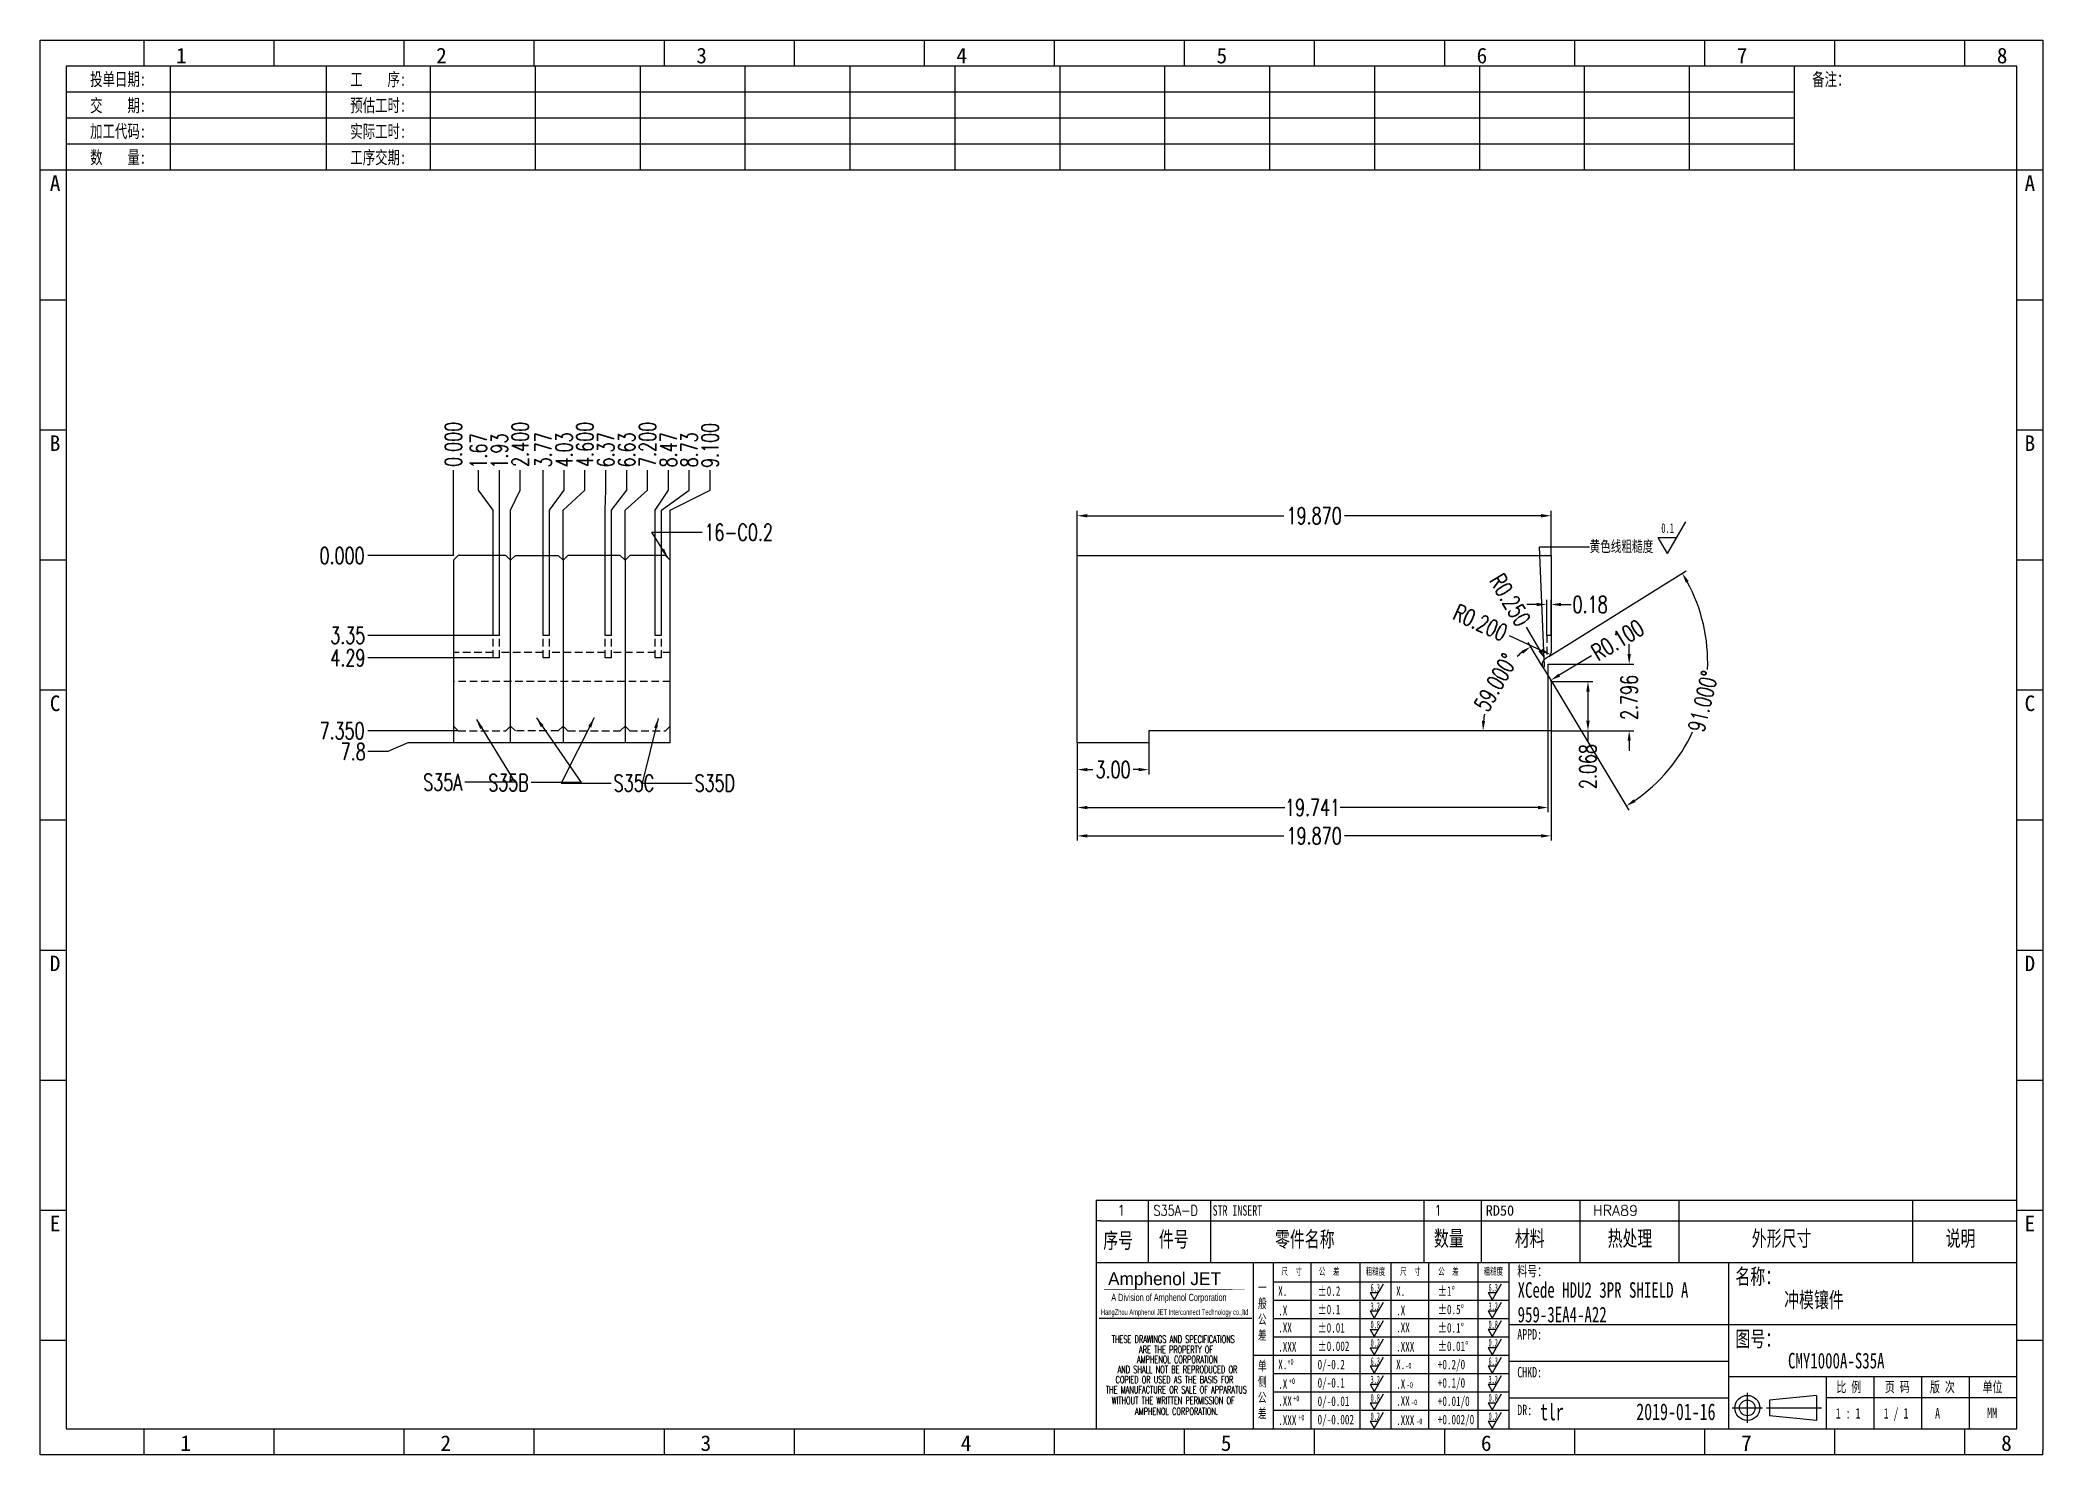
# Model space of a CAD drawing. Header units: millimetres. Extents: x -2852 to 5627, y -2271 to 1849.
# Drawn here: x -934.6 to -850.6, y -126.9 to -67.6 of the extents above; entities that cross this region are included whole.
import ezdxf
from ezdxf.enums import TextEntityAlignment as Align

# ---------------------------------------------------------------- set-up
doc = ezdxf.new("R2010")
doc.units = ezdxf.units.MM
doc.header["$PDSIZE"] = 3
doc.linetypes.add('DASHED2', pattern=[9.525, 6.35, -3.175])
for name, color, linetype in [('1', 7, 'Continuous'), ('11', 4, 'DASHED2'), ('41', 1, 'Continuous')]:
    doc.layers.add(name, color=color, linetype=linetype)
doc.styles.add('CH', font='仿宋_GB2312_0.ttf')
doc.styles.add('jet02', font='simplex.shx', dxfattribs={"width": 0.7})
doc.styles.add('SIMPLEX', font='SIMPLEX')
doc.styles.get("Standard").update_dxf_attribs({"font": '仿宋_GB2312_0.ttf', "width": 0.7})
doc.styles.add('TEXTSTYLE_1', font='TRIUMB.TTF')
doc.styles.add('TEXTSTYLE_2', font='TRIUM.TTF')
doc.styles.add('tk', font='', dxfattribs={"width": 0.7})
doc.styles.add('tk 2', font='仿宋_GB2312_0.ttf', dxfattribs={"width": 0.65})
doc.styles.add('tk 4', font='simplex.shx', dxfattribs={"width": 0.65, "bigfont": 'bigfont.shx'})
doc.styles.get('tk').set_extended_font_data('NSimSun')
doc.dimstyles.new('jet02', dxfattribs={"dimtxt": 3.5, "dimasz": 2.1, "dimexe": 1, "dimexo": 0, "dimgap": 0.5, "dimtad": 0, "dimtoh": 1, "dimdec": 3, "dimzin": 9, "dimdsep": 46, "dimtxsty": 'jet02', "dimcen": 0, "dimclrt": 256, "dimazin": 2, "dimtfac": 1, "dimtdec": 3, "dimtofl": 0, "dimtmove": 0, "dimatfit": 1, "dimfxl": 1, "dimarcsym": 0})

msp = doc.modelspace()

# ---------------------------------------------------------------- texts
at = {"layer": '41', "color": 2, "ltscale": 0.05, "style": 'tk 2', "width": 0.65}
msp.add_text('0.1', height=0.4, dxfattribs=at).set_placement((-866.6112, -88.237))
at = {"layer": '41', "ltscale": 0.05, "char_height": 0.7, "style": 'jet02'}
for s, insert, attachment_point in [('16-C0.2', (-906.7435, -88.2134), 4), ('S35A', (-916.8949, -98.6975), 6), ('S35B', (-914.1096, -98.7149), 6), ('S35C', (-910.5499, -98.7323), 4), ('S35D', (-907.1553, -98.7323), 4)]:
    msp.add_mtext(s, dxfattribs=dict(at, insert=insert, attachment_point=attachment_point))
at = {"layer": '41', "color": 2, "ltscale": 0.05, "insert": (-869.6223, -88.8288), "char_height": 0.466667, "attachment_point": 4, "style": 'jet02'}
msp.add_mtext('{\\fSimSun|b0|i0|c134|p54;黄色线粗糙度}', dxfattribs=at)

# ---------------------------------------------------------------- blocks, each defined once
blk = doc.blocks.new('A3-N')
at = {"layer": '1', "color": 1}
for p, q in [((0, 0), (0, 296.73)), ((0, 296.73), (420, 296.73)), ((21.82, 291.27), (21.82, 296.73)), ((49.09, 291.27), (49.09, 296.73)), ((76.36, 291.27), (76.36, 296.73)), ((103.64, 291.27), (103.64, 296.73)), ((103.64, 291.27), (103.64, 296.73)), ((103.64, 291.27), (103.64, 296.73)), ((130.91, 291.27), (130.91, 296.73)), ((158.18, 291.27), (158.18, 296.73)), ((185.45, 291.27), (185.45, 296.73)), ((212.73, 291.27), (212.73, 296.73)), ((240, 291.27), (240, 296.73)), ((267.27, 291.27), (267.27, 296.73)), ((294.55, 291.27), (294.55, 296.73)), ((321.82, 291.27), (321.82, 296.73)), ((349.09, 291.27), (349.09, 296.73)), ((376.36, 291.27), (376.36, 296.73)), ((403.64, 291.27), (403.64, 296.73)), ((420, 296.73), (420, 1)), ((5.45, 269.45), (0, 269.45)), ((420, 269.45), (414.55, 269.45)), ((5.45, 242.18), (0, 242.18)), ((420, 242.18), (414.55, 242.18)), ((5.45, 214.91), (0, 214.91)), ((420, 214.91), (414.55, 214.91)), ((5.45, 187.64), (0, 187.64)), ((420, 187.64), (414.55, 187.64)), ((5.45, 160.36), (0, 160.36)), ((420, 160.36), (414.55, 160.36)), ((5.45, 133.09), (0, 133.09)), ((420, 133.09), (414.55, 133.09)), ((5.45, 105.82), (0, 105.82)), ((420, 105.82), (414.55, 105.82)), ((5.45, 78.55), (0, 78.55)), ((420, 78.55), (414.55, 78.55)), ((5.45, 51.27), (0, 51.27)), ((420, 51.27), (414.55, 51.27)), ((222.45, 49.09), (221.45, 49.09)), ((221.45, 49.09), (221.45, 40.36)), ((222.45, 49.09), (414.55, 49.09)), ((232.36, 49.09), (232.36, 40.36)), ((245.45, 49.09), (245.45, 40.36)), ((290.18, 49.09), (290.18, 40.36)), ((302.18, 49.09), (302.18, 40.36)), ((322.91, 49.09), (322.91, 40.36)), ((343.64, 49.09), (343.64, 40.36)), ((392.73, 40.36), (392.73, 49.09)), ((258.55, 40.36), (258.55, 5.44)), ((266.45, 40.36), (266.45, 5.44)), ((276.78, 40.36), (276.78, 5.45)), ((291.18, 40.36), (291.18, 5.45)), ((301.51, 40.37), (301.51, 5.46)), ((308.01, 40.36), (308.01, 5.45)), ((354.09, 40.36), (354.09, 5.45)), ((308.01, 32.39), (258.55, 32.39)), ((308.01, 28.54), (258.55, 28.54)), ((414.55, 27.27), (308.01, 27.27)), ((5.45, 24), (0, 24)), ((308.01, 24.69), (258.55, 24.69)), ((420, 24), (414.55, 24)), ((308.01, 16.99), (258.55, 16.99)), ((354.09, 19.63), (308.01, 19.63)), ((308.01, 13.14), (258.55, 13.14)), ((414.55, 16.36), (354.09, 16.36)), ((374.55, 16.36), (374.55, 5.45)), ((384.55, 16.36), (384.55, 5.45)), ((394.55, 16.36), (394.55, 5.45)), ((404.55, 16.36), (404.55, 5.45)), ((308.01, 9.29), (258.55, 9.29)), ((308.01, 11.99), (354.09, 11.99)), ((372.51, 12.49), (362.69, 11.5)), ((362.69, 11.5), (362.69, 8.23)), ((372.51, 12.49), (372.51, 7.25)), ((414.55, 12), (374.55, 12)), ((21.82, 0), (21.82, 5.45)), ((49.09, 0), (49.09, 5.45)), ((76.36, 0), (76.36, 5.45)), ((103.64, 0), (103.64, 5.45)), ((130.91, 0), (130.91, 5.45)), ((158.18, 0), (158.18, 5.45)), ((185.45, 0), (185.45, 5.45)), ((212.73, 0), (212.73, 5.45)), ((240, 0), (240, 5.45)), ((267.27, 0), (267.27, 5.45)), ((294.55, 0), (294.55, 5.45)), ((321.82, 0), (321.82, 5.45)), ((349.09, 0), (349.09, 5.45)), ((372.51, 7.25), (362.69, 8.23)), ((376.36, 0), (376.36, 5.45)), ((403.64, 0), (403.64, 5.45)), ((1, 0), (0, 0)), ((420, 0), (1, 0)), ((420, 0), (420, 1))]:
    blk.add_line(p, q, dxfattribs=at)
at = {"layer": '1'}
for p, q in [((414.55, 278.18), (414.55, 284.73)), ((221.45, 40.36), (221.45, 5.45)), ((221.45, 40.36), (414.55, 40.36)), ((221.45, 40.36), (414.55, 40.36)), ((254.41, 40.36), (254.41, 5.45)), ((283.28, 40.36), (283.28, 5.45)), ((308.01, 36.24), (258.55, 36.24)), ((222.08, 28.67), (254.12, 28.67)), ((308.01, 20.84), (254.41, 20.84))]:
    blk.add_line(p, q, dxfattribs=at)
at = {"layer": '1', "color": 1, "ltscale": 0.05}
for p, q in [((278.93, 34.04), (279.79, 32.56)), ((278.93, 34.04), (280.65, 34.04)), ((281.68, 35.84), (279.79, 32.56)), ((303.66, 34.05), (304.52, 32.56)), ((303.66, 34.05), (305.38, 34.05)), ((306.41, 35.84), (304.52, 32.56)), ((278.93, 30.19), (279.79, 28.71)), ((278.93, 30.19), (280.65, 30.19)), ((281.68, 31.99), (279.79, 28.71)), ((303.66, 30.2), (305.38, 30.2)), ((303.66, 30.2), (304.52, 28.71)), ((306.41, 31.99), (304.52, 28.71)), ((278.93, 26.34), (279.79, 24.86)), ((278.93, 26.34), (280.65, 26.34)), ((281.68, 28.14), (279.79, 24.86)), ((303.66, 26.35), (304.52, 24.86)), ((303.66, 26.35), (305.38, 26.35)), ((306.41, 28.14), (304.52, 24.86)), ((278.93, 22.49), (280.65, 22.49)), ((278.93, 22.49), (279.79, 21.01)), ((281.68, 24.29), (279.79, 21.01)), ((303.66, 22.5), (305.38, 22.5)), ((303.66, 22.5), (304.52, 21.01)), ((306.41, 24.29), (304.52, 21.01)), ((278.93, 18.66), (279.79, 17.17)), ((278.93, 18.66), (280.65, 18.66)), ((281.68, 20.45), (279.79, 17.17)), ((303.66, 18.66), (304.52, 17.18)), ((303.66, 18.66), (305.38, 18.66)), ((306.41, 20.46), (304.52, 17.18)), ((278.93, 14.81), (280.65, 14.81)), ((278.93, 14.81), (279.79, 13.32)), ((281.68, 16.6), (279.79, 13.32)), ((281.68, 12.75), (279.79, 9.47)), ((303.66, 14.81), (305.38, 14.81)), ((303.66, 14.81), (304.52, 13.33)), ((306.41, 16.61), (304.52, 13.33)), ((306.41, 12.76), (304.52, 9.48)), ((278.93, 10.96), (279.79, 9.47)), ((278.93, 10.96), (280.65, 10.96)), ((281.68, 8.9), (279.79, 5.62)), ((303.66, 10.96), (304.52, 9.48)), ((303.66, 10.96), (305.38, 10.96)), ((306.41, 8.91), (304.52, 5.63)), ((278.93, 7.11), (279.79, 5.62)), ((278.93, 7.11), (280.65, 7.11)), ((303.66, 7.11), (305.38, 7.11)), ((303.66, 7.11), (304.52, 5.63))]:
    blk.add_line(p, q, dxfattribs=at)
at = {"layer": '1', "color": 1, "ltscale": 0.1}
for p, q in [((358.01, 13.02), (358.01, 6.71)), ((354.86, 9.87), (361.17, 9.87)), ((362.03, 9.87), (373.54, 9.87))]:
    blk.add_line(p, q, dxfattribs=at)
at = {"layer": '1'}
blk.add_lwpolyline([(221.45, 5.45), (414.55, 5.45), (414.55, 291.27), (5.45, 291.27), (5.45, 5.45), (414.55, 5.45)], dxfattribs=at)
at = {"layer": '1', "color": 7, "linetype": 'Continuous', "const_width": 0.123}
blk.add_lwpolyline([(223.11, 34.74), (252.6, 34.76)], dxfattribs=at)
at = {"layer": '1', "color": 1}
for radius in [2.62, 1.64]:
    blk.add_circle((358.01, 9.87), radius, dxfattribs=at)
at = {"layer": '41'}
for p, q in [((27.27, 291.27), (27.27, 269.45)), ((60, 291.27), (60, 269.45)), ((81.82, 291.27), (81.82, 269.45)), ((103.82, 291.27), (103.82, 269.45)), ((125.82, 291.27), (125.82, 269.45)), ((147.82, 291.27), (147.82, 269.45)), ((169.82, 291.27), (169.82, 269.45)), ((191.82, 291.27), (191.82, 269.45)), ((213.82, 291.27), (213.82, 269.45)), ((235.82, 291.27), (235.82, 269.45)), ((257.82, 291.27), (257.82, 269.45)), ((279.82, 291.27), (279.82, 269.45)), ((301.82, 291.27), (301.82, 269.45)), ((323.82, 291.27), (323.82, 269.45)), ((345.82, 291.27), (345.82, 269.45)), ((367.82, 291.27), (367.82, 269.45)), ((367.82, 285.82), (5.45, 285.82)), ((367.82, 280.36), (5.45, 280.36)), ((367.82, 274.91), (5.45, 274.91)), ((414.55, 269.45), (5.45, 269.45))]:
    blk.add_line(p, q, dxfattribs=at)
at = {"layer": '1', "color": 1}
for s, p in [('1', (29.64, 295.11)), ('2', (84.18, 295.11)), ('3', (138.73, 295.11)), ('4', (193.27, 295.11)), ('5', (247.82, 295.11)), ('6', (302.36, 295.11)), ('7', (356.91, 295.11)), ('8', (411.45, 295.11)), ('1', (30.53, 4.11)), ('2', (85.08, 4.11)), ('3', (139.62, 4.11)), ('4', (194.17, 4.11)), ('5', (248.72, 4.11)), ('6', (303.26, 4.11)), ('7', (357.81, 4.11)), ('8', (412.35, 4.11))]:
    blk.add_text(s, height=3.27, dxfattribs=at).set_placement(p, align=Align.TOP_CENTER)
at = {"layer": '1', "style": 'tk', "width": 0.7}
for s, p in [('投单日期:', (16.36, 288.55)), ('工    序:', (70.91, 288.55)), ('备注：', (375.51, 288.55)), ('交    期:', (16.36, 283.09)), ('预估工时:', (70.91, 283.09)), ('加工代码:', (16.36, 277.64)), ('实际工时:', (70.91, 277.64)), ('数    量:', (16.36, 272.18)), ('工序交期:', (70.91, 272.18))]:
    blk.add_text(s, height=2.727, dxfattribs=at).set_placement(p, align=Align.MIDDLE)
at = {"layer": '1', "color": 1}
for s, p in [('A', (2.04, 268.36)), ('B', (2.04, 213.82)), ('C', (2.04, 159.27)), ('D', (2.04, 104.73)), ('E', (2.04, 50.18))]:
    blk.add_text(s, height=3.27, dxfattribs=at).set_placement(p, align=Align.TOP_LEFT)
for s, p in [('A', (418.37, 268.36)), ('B', (418.37, 213.82)), ('C', (418.37, 159.27)), ('D', (418.37, 104.73)), ('E', (418.37, 50.18))]:
    blk.add_text(s, height=3.27, dxfattribs=at).set_placement(p, align=Align.TOP_RIGHT)
at = {"layer": '1', "color": 1, "style": 'tk 2', "width": 0.7}
for s, height, p in [('序号', 3.273, (222.96, 43.34)), ('件号', 3.273, (234.62, 43.61)), ('零件名称', 3.273, (258.97, 43.61)), ('数量', 3.273, (292.3, 43.78)), ('材料', 3.273, (309.27, 43.78)), ('热处理', 3.273, (328.71, 43.78)), ('外形尺寸', 3.273, (358.94, 43.78)), ('说明', 3.273, (399.61, 43.78)), ('料号：', 2.182, (309.77, 37.46)), ('名称：', 3.273, (355.52, 35.79)), ('图号：', 3.273, (355.52, 22.7)), ('比 例', 2.182, (376.69, 13.18)), ('页 码', 2.182, (386.85, 13.18)), ('版 次', 2.182, (396.31, 13.18)), ('单位', 2.182, (407.35, 13.18))]:
    blk.add_text(s, height=height, dxfattribs=at).set_placement(p)
at = {"layer": '1', "color": 7, "linetype": 'Continuous', "style": 'TEXTSTYLE_1'}
blk.add_text('Amphenol JET', height=2.7, dxfattribs=at).set_placement((223.96, 35.61))
at = {"layer": '1', "color": 7, "linetype": 'Continuous'}
for s, height, style, width, p in [('A Division of Amphenol Corporation', 1.5, 'TEXTSTYLE_2', 0.7, (224.64, 32.29)), ('HangZhou Amphenol JET Interconnect Technology co.,ltd ', 1.2, 'TEXTSTYLE_2', 0.6, (222.47, 29.36)), ('THESE DRAWINGS AND SPECIFICATIONS', 1.5, 'tk 4', 0.6, (224.73, 23.52)), ('ARE THE PROPERTY OF', 1.5, 'tk 4', 0.6, (230.45, 21.35)), ('AND SHALL NOT BE REPRODUCED OR', 1.5, 'tk 4', 0.6, (225.95, 17.17)), ('AMPHENOL CORPORATION', 1.5, 'tk 4', 0.6, (230.04, 19.27)), ('THE MANUFACTURE OR SALE OF APPARATUS', 1.5, 'tk 4', 0.6, (223.5, 12.92)), ('COPIED OR USED AS THE BASIS FOR', 1.5, 'tk 4', 0.6, (225.54, 15.02)), ('WITHOUT THE WRITTEN PERMISSION OF', 1.5, 'tk 4', 0.6, (224.73, 10.67)), ('AMPHENOL CORPORATION.', 1.5, 'tk 4', 0.6, (229.63, 8.4))]:
    blk.add_text(s, height=height, dxfattribs=dict(at, style=style, width=width)).set_placement(p)
at = {"layer": '1', "color": 1, "style": 'tk 2', "width": 0.7}
for s, p in [('X.', (259.64, 34.37)), ('%%P0.2', (267.9, 34.37)), ('X.', (284.37, 34.37)), ('%%P1%%D', (293.12, 34.37)), ('.X', (259.64, 30.28)), ('%%P0.1', (267.9, 30.52)), ('.X', (284.37, 30.28)), ('%%P0.5%%D', (293.12, 30.52)), ('.XX', (259.64, 26.71)), ('%%P0.01', (267.9, 26.67)), ('.XX', (284.37, 26.71)), ('%%P0.1%%D', (293.12, 26.67)), ('.XXX', (259.64, 22.68)), ('%%P0.002', (267.9, 22.82)), ('.XXX', (284.37, 22.68)), ('%%P0.01%%D', (293.12, 22.82)), ('X.', (259.64, 18.97)), ('0/-0.2', (267.9, 18.97)), ('X.', (284.37, 18.97)), ('+0.2/0', (293.12, 18.97)), ('.X', (259.64, 14.88)), ('0/-0.1', (267.9, 15.12)), ('.X', (284.37, 14.88)), ('+0.1/0', (293.12, 15.12)), ('.XX', (259.64, 11.31)), ('0/-0.01', (267.9, 11.27)), ('0/-0.002', (267.9, 7.42)), ('.XX', (284.37, 11.31)), ('+0.01/0', (293.12, 11.27)), ('+0.002/0', (293.12, 7.42)), ('.XXX', (259.64, 7.28)), ('.XXX', (284.37, 7.28))]:
    blk.add_text(s, height=2, dxfattribs=at).set_placement(p, align=Align.MIDDLE_LEFT)
at = {"layer": '1', "color": 1, "ltscale": 0.05, "style": 'tk 2', "width": 0.5}
for s, p in [('6.3', (279.01, 34.26)), ('6.3', (303.74, 34.27)), ('3.2', (279.01, 30.41)), ('3.2', (303.74, 30.42)), ('0.8', (279.01, 26.56)), ('0.8', (303.74, 26.57)), ('0.2', (279.01, 22.71)), ('0.2', (303.74, 22.72)), ('6.3', (279.01, 18.87)), ('6.3', (303.74, 18.88)), ('3.2', (279.01, 15.02)), ('0.8', (279.01, 11.17)), ('3.2', (303.74, 15.03)), ('0.8', (303.74, 11.18)), ('0.2', (279.01, 7.32)), ('0.2', (303.74, 7.33))]:
    blk.add_text(s, height=1.6, dxfattribs=at).set_placement(p)
at = {"layer": '1', "style": 'tk 2', "width": 0.7}
for s, p in [('APPD:', (309.77, 24.21)), ('CHKD:', (309.77, 16.27)), ('DR:', (309.77, 8.35))]:
    blk.add_text(s, height=2.182, dxfattribs=at).set_placement(p)
at = {"layer": '1', "color": 7, "style": 'tk 2', "width": 0.7}
blk.add_text('MM', height=2.182, dxfattribs=at).set_placement((408.31, 7.75))
at = {"layer": '1', "color": 1, "ltscale": 0.05, "char_height": 1.5, "width": 6.3627, "attachment_point": 1, "style": 'tk 2'}
for s, insert in [('尺  寸', (260.31, 39.25)), ('公  差', (268.17, 39.25)), ('粗糙度', (277.98, 39.25)), ('尺  寸', (285.2, 39.25)), ('公  差', (293.18, 39.25)), ('粗糙度', (302.71, 39.26))]:
    blk.add_mtext(s, dxfattribs=dict(at, insert=insert))
at = {"layer": '1', "ltscale": 0.05, "char_height": 2, "width": 2.5195, "attachment_point": 1, "style": 'tk 2'}
for s, insert in [('一般公差', (255.39, 36.11)), ('单侧公差', (255.39, 19.71))]:
    blk.add_mtext(s, dxfattribs=dict(at, insert=insert))
at = {"layer": '1', "color": 1, "ltscale": 0.05, "char_height": 1.2, "width": 5.1396, "attachment_point": 1, "line_spacing_factor": 0.8, "style": 'tk 2'}
for s, insert in [('+0', (261.58, 20.13)), ('-0', (286.31, 19.33)), ('+0', (261.88, 16.09)), ('-0', (286.61, 15.29)), ('+0', (262.79, 12.45)), ('+0', (263.87, 8.44)), ('-0', (287.51, 11.65)), ('-0', (288.59, 7.64))]:
    blk.add_mtext(s, dxfattribs=dict(at, insert=insert))
at = {"layer": '1', "style": 'tk 2', "width": 0.7}
for tag, p in [('PATR-NO1', (309.84, 32.96)), ('TITLE', (365.74, 30.9)), ('PATR-NO2', (309.84, 27.81)), ('DWG-NO:', (366.54, 18.14))]:
    blk.add_attdef(tag, p, '', height=3.27, dxfattribs=at)
at = {"layer": '1', "color": 1, "style": 'tk 2', "width": 0.7}
for tag, p in [('DRAW', (314.55, 7.27)), ('DATE', (334.72, 7.32))]:
    blk.add_attdef(tag, p, '', height=3.49, dxfattribs=at)
at = {"layer": '1', "style": 'tk 2', "width": 0.7}
for tag, p in [('SCALE', (376.55, 8.73)), ('SHEET', (386.6, 8.72)), ('REV', (397.38, 8.73))]:
    blk.add_attdef(tag, text='', height=2.18, dxfattribs=at).set_placement(p, align=Align.MIDDLE_LEFT)
blk = doc.blocks.new('FB3')
at = {"layer": '1', "color": 1}
for p, q in [((0, 4.36), (193.09, 4.36)), ((0, 4.36), (0, 0)), ((10.91, 4.36), (10.91, 0)), ((24, 4.36), (24, 0)), ((68.73, 4.36), (68.73, 0)), ((80.73, 4.36), (80.73, 0)), ((101.45, 4.36), (101.45, 0)), ((122.18, 4.36), (122.18, 0)), ((171.27, 0), (171.27, 4.36))]:
    blk.add_line(p, q, dxfattribs=at)
at = {"layer": '1'}
for tag, style, p in [('ITEM', 'SIMPLEX', (4.36, 2.18)), ('PARTNO', 'SIMPLEX', (12, 2.18)), ('QTY', 'SIMPLEX', (74.18, 2.18)), ('MATL', 'CH', (81.72, 2.18)), ('FINISH', 'SIMPLEX', (104.17, 2.18)), ('SPEC', 'SIMPLEX', (130.91, 2.18)), ('REMARK', 'SIMPLEX', (174.06, 2.18))]:
    blk.add_attdef(tag, text='', height=2.18, dxfattribs=dict(at, style=style)).set_placement(p, align=Align.MIDDLE_LEFT)
at = {"layer": '1', "style": 'tk', "width": 0.7}
blk.add_attdef('DIE', text='', height=2.18, dxfattribs=at).set_placement((24.43, 2.18), align=Align.MIDDLE_LEFT)
blk = doc.blocks.new('*D2165')
at = {"layer": '41', "ltscale": 0.05}
blk.add_line((-2.065, -2541.619), (-5.65, -2541.619), dxfattribs=at)
at = {"layer": 'Defpoints', "color": 0, "ltscale": 0.05}
for p in [(-5.65, -2541.619), (-2.065, -2541.619), (-2.065, -2541.619)]:
    blk.add_point(p, dxfattribs=at)
at = {"layer": '41', "ltscale": 0.05, "insert": (-6.73, -2541.619), "char_height": 0.7, "attachment_point": 5, "style": 'jet02'}
blk.add_mtext('0.000', dxfattribs=at)
blk = doc.blocks.new('*D2166')
at = {"layer": '41', "ltscale": 0.05}
for p, q in [((-4.81, -2549.844), (-5.65, -2549.844)), ((-3.97, -2549.469), (-4.81, -2549.844)), ((-2.065, -2549.469), (-3.97, -2549.469))]:
    blk.add_line(p, q, dxfattribs=at)
at = {"layer": 'Defpoints', "color": 0, "ltscale": 0.05}
for p in [(-2.065, -2541.619), (-5.65, -2549.844), (-2.065, -2549.469)]:
    blk.add_point(p, dxfattribs=at)
at = {"layer": '41', "ltscale": 0.05, "insert": (-6.263, -2549.844), "char_height": 0.7, "attachment_point": 5, "style": 'jet02'}
blk.add_mtext('7.8', dxfattribs=at)
blk = doc.blocks.new('*D2167')
at = {"layer": '41', "ltscale": 0.05}
blk.add_line((-1.865, -2548.969), (-5.65, -2548.969), dxfattribs=at)
at = {"layer": 'Defpoints', "color": 0, "ltscale": 0.05}
for p in [(-2.065, -2541.619), (-5.65, -2548.969), (-1.865, -2548.969)]:
    blk.add_point(p, dxfattribs=at)
at = {"layer": '41', "ltscale": 0.05, "insert": (-6.73, -2548.969), "char_height": 0.7, "attachment_point": 5, "style": 'jet02'}
blk.add_mtext('7.350', dxfattribs=at)
blk = doc.blocks.new('*D2168')
at = {"layer": '41', "ltscale": 0.05}
blk.add_line((-0.395, -2545.909), (-5.65, -2545.909), dxfattribs=at)
at = {"layer": 'Defpoints', "color": 0, "ltscale": 0.05}
for p in [(-2.065, -2541.619), (-5.65, -2545.909), (-0.395, -2545.909)]:
    blk.add_point(p, dxfattribs=at)
at = {"layer": '41', "ltscale": 0.05, "insert": (-6.485, -2545.909), "char_height": 0.7, "attachment_point": 5, "style": 'jet02'}
blk.add_mtext('4.29', dxfattribs=at)
blk = doc.blocks.new('*D2169')
at = {"layer": '41', "ltscale": 0.05}
blk.add_line((-0.395, -2544.969), (-5.65, -2544.969), dxfattribs=at)
at = {"layer": 'Defpoints', "color": 0, "ltscale": 0.05}
for p in [(-2.065, -2541.619), (-5.65, -2544.969), (-0.395, -2544.969)]:
    blk.add_point(p, dxfattribs=at)
at = {"layer": '41', "ltscale": 0.05, "insert": (-6.496, -2544.969), "char_height": 0.7, "attachment_point": 5, "style": 'jet02'}
blk.add_mtext('3.35', dxfattribs=at)
blk = doc.blocks.new('*D2170')
at = {"layer": '41', "ltscale": 0.05}
blk.add_line((-2.065, -2541.619), (-2.065, -2538.034), dxfattribs=at)
at = {"layer": 'Defpoints', "color": 0, "ltscale": 0.05}
for p in [(-2.065, -2538.034), (-2.065, -2541.619), (-2.065, -2541.619)]:
    blk.add_point(p, dxfattribs=at)
at = {"layer": '41', "ltscale": 0.05, "insert": (-2.065, -2536.954), "char_height": 0.7, "attachment_point": 5, "rotation": 90, "style": 'jet02'}
blk.add_mtext('0.000', dxfattribs=at)
blk = doc.blocks.new('*D2171')
at = {"layer": '41', "ltscale": 0.05}
for p, q in [((-1.01, -2538.874), (-1.01, -2538.034)), ((-0.395, -2539.714), (-1.01, -2538.874)), ((-0.395, -2544.969), (-0.395, -2539.714))]:
    blk.add_line(p, q, dxfattribs=at)
at = {"layer": 'Defpoints', "color": 0, "ltscale": 0.05}
for p in [(-1.01, -2538.034), (-2.065, -2541.619), (-0.395, -2544.969)]:
    blk.add_point(p, dxfattribs=at)
at = {"layer": '41', "ltscale": 0.05, "insert": (-1.01, -2537.234), "char_height": 0.7, "attachment_point": 5, "rotation": 90, "style": 'jet02'}
blk.add_mtext('1.67', dxfattribs=at)
blk = doc.blocks.new('*D2172')
at = {"layer": '41', "ltscale": 0.05}
blk.add_line((-0.135, -2544.969), (-0.135, -2538.034), dxfattribs=at)
at = {"layer": 'Defpoints', "color": 0, "ltscale": 0.05}
for p in [(-0.135, -2538.034), (-2.065, -2541.619), (-0.135, -2544.969)]:
    blk.add_point(p, dxfattribs=at)
at = {"layer": '41', "ltscale": 0.05, "insert": (-0.135, -2537.234), "char_height": 0.7, "attachment_point": 5, "rotation": 90, "style": 'jet02'}
blk.add_mtext('1.93', dxfattribs=at)
blk = doc.blocks.new('*D2173')
at = {"layer": '41', "ltscale": 0.05}
for p, q in [((0.74, -2538.874), (0.74, -2538.034)), ((0.335, -2539.714), (0.74, -2538.874)), ((0.335, -2541.819), (0.335, -2539.714))]:
    blk.add_line(p, q, dxfattribs=at)
at = {"layer": 'Defpoints', "color": 0, "ltscale": 0.05}
for p in [(0.74, -2538.034), (-2.065, -2541.619), (0.335, -2541.819)]:
    blk.add_point(p, dxfattribs=at)
at = {"layer": '41', "ltscale": 0.05, "insert": (0.74, -2536.954), "char_height": 0.7, "attachment_point": 5, "rotation": 90, "style": 'jet02'}
blk.add_mtext('2.400', dxfattribs=at)
blk = doc.blocks.new('*D2174')
at = {"layer": '41', "ltscale": 0.05}
blk.add_line((1.705, -2544.969), (1.705, -2538.034), dxfattribs=at)
at = {"layer": 'Defpoints', "color": 0, "ltscale": 0.05}
for p in [(1.705, -2538.034), (-2.065, -2541.619), (1.705, -2544.969)]:
    blk.add_point(p, dxfattribs=at)
at = {"layer": '41', "ltscale": 0.05, "insert": (1.705, -2537.188), "char_height": 0.7, "attachment_point": 5, "rotation": 90, "style": 'jet02'}
blk.add_mtext('3.77', dxfattribs=at)
blk = doc.blocks.new('*D2175')
at = {"layer": '41', "ltscale": 0.05}
for p, q in [((2.58, -2538.874), (2.58, -2538.034)), ((1.965, -2539.714), (2.58, -2538.874)), ((1.965, -2544.969), (1.965, -2539.714))]:
    blk.add_line(p, q, dxfattribs=at)
at = {"layer": 'Defpoints', "color": 0, "ltscale": 0.05}
for p in [(2.58, -2538.034), (-2.065, -2541.619), (1.965, -2544.969)]:
    blk.add_point(p, dxfattribs=at)
at = {"layer": '41', "ltscale": 0.05, "insert": (2.58, -2537.188), "char_height": 0.7, "attachment_point": 5, "rotation": 90, "style": 'jet02'}
blk.add_mtext('4.03', dxfattribs=at)
blk = doc.blocks.new('*D2176')
at = {"layer": '41', "ltscale": 0.05}
for p, q in [((3.455, -2538.874), (3.455, -2538.034)), ((2.535, -2539.714), (3.455, -2538.874)), ((2.535, -2541.819), (2.535, -2539.714))]:
    blk.add_line(p, q, dxfattribs=at)
at = {"layer": 'Defpoints', "color": 0, "ltscale": 0.05}
for p in [(3.455, -2538.034), (-2.065, -2541.619), (2.535, -2541.819)]:
    blk.add_point(p, dxfattribs=at)
at = {"layer": '41', "ltscale": 0.05, "insert": (3.455, -2536.954), "char_height": 0.7, "attachment_point": 5, "rotation": 90, "style": 'jet02'}
blk.add_mtext('4.600', dxfattribs=at)
blk = doc.blocks.new('*D2177')
at = {"layer": '41', "ltscale": 0.05}
for p, q in [((4.33, -2538.874), (4.33, -2538.034)), ((4.305, -2539.714), (4.33, -2538.874)), ((4.305, -2544.969), (4.305, -2539.714))]:
    blk.add_line(p, q, dxfattribs=at)
at = {"layer": 'Defpoints', "color": 0, "ltscale": 0.05}
for p in [(4.33, -2538.034), (-2.065, -2541.619), (4.305, -2544.969)]:
    blk.add_point(p, dxfattribs=at)
at = {"layer": '41', "ltscale": 0.05, "insert": (4.33, -2537.188), "char_height": 0.7, "attachment_point": 5, "rotation": 90, "style": 'jet02'}
blk.add_mtext('6.37', dxfattribs=at)
blk = doc.blocks.new('*D2178')
at = {"layer": '41', "ltscale": 0.05}
for p, q in [((5.205, -2538.874), (5.205, -2538.034)), ((4.565, -2539.714), (5.205, -2538.874)), ((4.565, -2544.969), (4.565, -2539.714))]:
    blk.add_line(p, q, dxfattribs=at)
at = {"layer": 'Defpoints', "color": 0, "ltscale": 0.05}
for p in [(5.205, -2538.034), (-2.065, -2541.619), (4.565, -2544.969)]:
    blk.add_point(p, dxfattribs=at)
at = {"layer": '41', "ltscale": 0.05, "insert": (5.205, -2537.188), "char_height": 0.7, "attachment_point": 5, "rotation": 90, "style": 'jet02'}
blk.add_mtext('6.63', dxfattribs=at)
blk = doc.blocks.new('*D2179')
at = {"layer": '41', "ltscale": 0.05}
for p, q in [((6.08, -2538.874), (6.08, -2538.034)), ((5.135, -2539.714), (6.08, -2538.874)), ((5.135, -2541.819), (5.135, -2539.714))]:
    blk.add_line(p, q, dxfattribs=at)
at = {"layer": 'Defpoints', "color": 0, "ltscale": 0.05}
for p in [(6.08, -2538.034), (-2.065, -2541.619), (5.135, -2541.819)]:
    blk.add_point(p, dxfattribs=at)
at = {"layer": '41', "ltscale": 0.05, "insert": (6.08, -2536.954), "char_height": 0.7, "attachment_point": 5, "rotation": 90, "style": 'jet02'}
blk.add_mtext('7.200', dxfattribs=at)
blk = doc.blocks.new('*D2180')
at = {"layer": '41', "ltscale": 0.05}
for p, q in [((6.955, -2538.874), (6.955, -2538.034)), ((6.405, -2539.714), (6.955, -2538.874)), ((6.405, -2544.969), (6.405, -2539.714))]:
    blk.add_line(p, q, dxfattribs=at)
at = {"layer": 'Defpoints', "color": 0, "ltscale": 0.05}
for p in [(6.955, -2538.034), (-2.065, -2541.619), (6.405, -2544.969)]:
    blk.add_point(p, dxfattribs=at)
at = {"layer": '41', "ltscale": 0.05, "insert": (6.955, -2537.188), "char_height": 0.7, "attachment_point": 5, "rotation": 90, "style": 'jet02'}
blk.add_mtext('8.47', dxfattribs=at)
blk = doc.blocks.new('*D2181')
at = {"layer": '41', "ltscale": 0.05}
for p, q in [((7.83, -2538.874), (7.83, -2538.034)), ((6.665, -2539.714), (7.83, -2538.874)), ((6.665, -2544.969), (6.665, -2539.714))]:
    blk.add_line(p, q, dxfattribs=at)
at = {"layer": 'Defpoints', "color": 0, "ltscale": 0.05}
for p in [(7.83, -2538.034), (-2.065, -2541.619), (6.665, -2544.969)]:
    blk.add_point(p, dxfattribs=at)
at = {"layer": '41', "ltscale": 0.05, "insert": (7.83, -2537.188), "char_height": 0.7, "attachment_point": 5, "rotation": 90, "style": 'jet02'}
blk.add_mtext('8.73', dxfattribs=at)
blk = doc.blocks.new('*D2182')
at = {"layer": '41', "ltscale": 0.05}
for p, q in [((8.705, -2538.874), (8.705, -2538.034)), ((7.035, -2539.714), (8.705, -2538.874)), ((7.035, -2541.819), (7.035, -2539.714))]:
    blk.add_line(p, q, dxfattribs=at)
at = {"layer": 'Defpoints', "color": 0, "ltscale": 0.05}
for p in [(8.705, -2538.034), (-2.065, -2541.619), (7.035, -2541.819)]:
    blk.add_point(p, dxfattribs=at)
at = {"layer": '41', "ltscale": 0.05, "insert": (8.705, -2537.001), "char_height": 0.7, "attachment_point": 5, "rotation": 90, "style": 'jet02'}
blk.add_mtext('9.100', dxfattribs=at)
blk = doc.blocks.new('*D2183')
at = {"layer": '41', "ltscale": 0.05}
for p, q in [((24.102, -2549.469), (24.102, -2550.797)), ((27.102, -2549.469), (27.102, -2550.797)), ((24.522, -2550.597), (24.755, -2550.597)), ((26.682, -2550.597), (26.449, -2550.597))]:
    blk.add_line(p, q, dxfattribs=at)
for points in [[(24.522, -2550.527), (24.522, -2550.667), (24.102, -2550.597)], [(26.682, -2550.527), (26.682, -2550.667), (27.102, -2550.597)]]:
    blk.add_solid(points, dxfattribs=at)
at = {"layer": 'Defpoints', "color": 0, "ltscale": 0.05}
for p in [(24.102, -2549.469), (27.102, -2549.469), (27.102, -2550.597)]:
    blk.add_point(p, dxfattribs=at)
at = {"layer": '41', "ltscale": 0.05, "insert": (25.602, -2550.597), "char_height": 0.7, "attachment_point": 5, "style": 'jet02'}
blk.add_mtext('3.00', dxfattribs=at)
blk = doc.blocks.new('*D2184')
at = {"layer": '41', "ltscale": 0.05}
for p, q in [((43.972, -2548.969), (43.972, -2553.577)), ((24.102, -2549.469), (24.102, -2553.577)), ((24.522, -2553.377), (32.77, -2553.377)), ((43.552, -2553.377), (35.304, -2553.377))]:
    blk.add_line(p, q, dxfattribs=at)
for points in [[(24.522, -2553.307), (24.522, -2553.447), (24.102, -2553.377)], [(43.552, -2553.307), (43.552, -2553.447), (43.972, -2553.377)]]:
    blk.add_solid(points, dxfattribs=at)
at = {"layer": 'Defpoints', "color": 0, "ltscale": 0.05}
for p in [(43.972, -2548.969), (24.102, -2549.469), (43.972, -2553.377)]:
    blk.add_point(p, dxfattribs=at)
at = {"layer": '41', "ltscale": 0.05, "insert": (34.037, -2553.377), "char_height": 0.7, "attachment_point": 5, "style": 'jet02'}
blk.add_mtext('19.870', dxfattribs=at)
blk = doc.blocks.new('*D2185')
at = {"layer": '41', "ltscale": 0.05}
for p, q in [((24.102, -2541.619), (24.102, -2539.749)), ((24.522, -2539.949), (32.77, -2539.949)), ((43.552, -2539.949), (35.304, -2539.949)), ((43.972, -2541.619), (43.972, -2539.749))]:
    blk.add_line(p, q, dxfattribs=at)
for points in [[(24.522, -2539.879), (24.522, -2540.019), (24.102, -2539.949)], [(43.552, -2539.879), (43.552, -2540.019), (43.972, -2539.949)]]:
    blk.add_solid(points, dxfattribs=at)
at = {"layer": 'Defpoints', "color": 0, "ltscale": 0.05}
for p in [(43.972, -2539.949), (24.102, -2541.619), (43.972, -2541.619)]:
    blk.add_point(p, dxfattribs=at)
at = {"layer": '41', "ltscale": 0.05, "insert": (34.037, -2539.949), "char_height": 0.7, "attachment_point": 5, "style": 'jet02'}
blk.add_mtext('19.870', dxfattribs=at)
blk = doc.blocks.new('*D2186')
at = {"layer": '41', "ltscale": 0.05}
for p, q in [((43.843, -2546.173), (43.843, -2552.388)), ((24.102, -2549.469), (24.102, -2552.388)), ((24.522, -2552.188), (32.811, -2552.188)), ((43.423, -2552.188), (35.134, -2552.188))]:
    blk.add_line(p, q, dxfattribs=at)
for points in [[(24.522, -2552.118), (24.522, -2552.258), (24.102, -2552.188)], [(43.423, -2552.118), (43.423, -2552.258), (43.843, -2552.188)]]:
    blk.add_solid(points, dxfattribs=at)
at = {"layer": 'Defpoints', "color": 0, "ltscale": 0.05}
for p in [(43.843, -2546.173), (24.102, -2549.469), (43.843, -2552.188)]:
    blk.add_point(p, dxfattribs=at)
at = {"layer": '41', "ltscale": 0.05, "insert": (33.972, -2552.188), "char_height": 0.7, "attachment_point": 5, "style": 'jet02'}
blk.add_mtext('19.741', dxfattribs=at)
blk = doc.blocks.new('*D2187')
at = {"layer": '41', "ltscale": 0.05}
for p, q in [((43.972, -2546.901), (45.72, -2546.901)), ((45.52, -2547.321), (45.52, -2548.549)), ((43.972, -2548.969), (45.72, -2548.969)), ((45.52, -2548.969), (45.52, -2549.389))]:
    blk.add_line(p, q, dxfattribs=at)
for points in [[(45.45, -2547.321), (45.59, -2547.321), (45.52, -2546.901)], [(45.45, -2548.549), (45.59, -2548.549), (45.52, -2548.969)]]:
    blk.add_solid(points, dxfattribs=at)
at = {"layer": 'Defpoints', "color": 0, "ltscale": 0.05}
for p in [(43.972, -2546.901), (45.52, -2546.901), (43.972, -2548.969)]:
    blk.add_point(p, dxfattribs=at)
at = {"layer": '41', "ltscale": 0.05, "insert": (45.52, -2550.469), "char_height": 0.7, "attachment_point": 5, "rotation": 90, "style": 'jet02'}
blk.add_mtext('2.068', dxfattribs=at)
blk = doc.blocks.new('*D2188')
at = {"layer": '41', "ltscale": 0.05}
for p, q in [((47.25, -2545.753), (47.25, -2545.333)), ((43.843, -2546.173), (47.45, -2546.173)), ((43.972, -2548.969), (47.45, -2548.969)), ((47.25, -2549.389), (47.25, -2549.809))]:
    blk.add_line(p, q, dxfattribs=at)
for points in [[(47.18, -2545.753), (47.32, -2545.753), (47.25, -2546.173)], [(47.18, -2549.389), (47.32, -2549.389), (47.25, -2548.969)]]:
    blk.add_solid(points, dxfattribs=at)
at = {"layer": 'Defpoints', "color": 0, "ltscale": 0.05}
for p in [(43.843, -2546.173), (43.972, -2548.969), (47.25, -2548.969)]:
    blk.add_point(p, dxfattribs=at)
at = {"layer": '41', "ltscale": 0.05, "insert": (47.25, -2547.571), "char_height": 0.7, "attachment_point": 5, "rotation": 90, "style": 'jet02'}
blk.add_mtext('2.796', dxfattribs=at)
blk = doc.blocks.new('*D2189')
at = {"layer": '41', "ltscale": 0.05}
for p, q in [((43.792, -2544.969), (43.792, -2543.472)), ((43.972, -2544.969), (43.972, -2543.472)), ((43.372, -2543.672), (42.952, -2543.672)), ((44.392, -2543.672), (44.812, -2543.672))]:
    blk.add_line(p, q, dxfattribs=at)
for points in [[(43.372, -2543.602), (43.372, -2543.742), (43.792, -2543.672)], [(44.392, -2543.602), (44.392, -2543.742), (43.972, -2543.672)]]:
    blk.add_solid(points, dxfattribs=at)
at = {"layer": 'Defpoints', "color": 0, "ltscale": 0.05}
for p in [(43.972, -2543.672), (43.792, -2544.969), (43.972, -2544.969)]:
    blk.add_point(p, dxfattribs=at)
at = {"layer": '41', "ltscale": 0.05, "insert": (45.612, -2543.672), "char_height": 0.7, "attachment_point": 5, "style": 'jet02'}
blk.add_mtext('0.18', dxfattribs=at)
blk = doc.blocks.new('*D2190')
at = {"layer": '41', "ltscale": 0.05}
for p, q in [((43.878, -2545.856), (49.642, -2542.254)), ((43.958, -2546.849), (47.231, -2552.297))]:
    blk.add_line(p, q, dxfattribs=at)
for start, end in [(357.54125, 28.58144), (304.41856, 335.45875)]:
    blk.add_arc((43.502, -2546.091), 7.04, start, end, dxfattribs=at)
for points in [[(49.624, -2542.758), (49.745, -2542.687), (49.472, -2542.36)], [(47.519, -2551.957), (47.444, -2551.84), (47.128, -2552.125)]]:
    blk.add_solid(points, dxfattribs=at)
at = {"layer": 'Defpoints', "color": 0, "ltscale": 0.05}
for p in [(43.71, -2545.961), (43.878, -2545.856), (43.628, -2546.301), (43.958, -2546.849), (49.679, -2549.468)]:
    blk.add_point(p, dxfattribs=at)
at = {"layer": '41', "ltscale": 0.05, "insert": (50.348, -2547.734), "char_height": 0.7, "attachment_point": 5, "rotation": 76.5, "style": 'jet02'}
blk.add_mtext('91.000°', dxfattribs=at)
blk = doc.blocks.new('*D2191')
at = {"layer": '41', "ltscale": 0.05}
blk.add_line((43.628, -2546.301), (43.01, -2545.272), dxfattribs=at)
for start, end in [(126.85365, 130.67262), (170.32738, 174.14635)]:
    blk.add_arc((45.231, -2548.969), 4.113, start, end, dxfattribs=at)
for points in [[(42.725, -2545.62), (42.803, -2545.736), (43.113, -2545.443)], [(41.21, -2548.553), (41.07, -2548.546), (41.118, -2548.969)]]:
    blk.add_solid(points, dxfattribs=at)
at = {"layer": 'Defpoints', "color": 0, "ltscale": 0.05}
for p in [(42.05, -2546.362), (43.628, -2546.301), (43.958, -2546.849), (27.102, -2548.969), (43.972, -2548.969)]:
    blk.add_point(p, dxfattribs=at)
at = {"layer": '41', "ltscale": 0.05, "insert": (41.652, -2546.943), "char_height": 0.7, "attachment_point": 5, "rotation": 60.5, "style": 'jet02'}
blk.add_mtext('59.000°', dxfattribs=at)
blk = doc.blocks.new('*D2192')
at = {"layer": '41', "ltscale": 0.05}
blk.add_line((45.669, -2545.821), (44.318, -2546.633), dxfattribs=at)
blk.add_solid([(44.282, -2546.573), (44.354, -2546.693), (43.958, -2546.849)], dxfattribs=at)
at = {"layer": 'Defpoints', "color": 0, "ltscale": 0.05}
for p in [(43.958, -2546.849), (43.872, -2546.901)]:
    blk.add_point(p, dxfattribs=at)
at = {"layer": '41', "ltscale": 0.05, "insert": (46.765, -2545.163), "char_height": 0.7, "attachment_point": 5, "rotation": 31, "style": 'jet02'}
blk.add_mtext('R0.100', dxfattribs=at)
blk = doc.blocks.new('*D2193')
at = {"layer": '41', "ltscale": 0.05}
blk.add_line((42.928, -2544.625), (43.502, -2545.596), dxfattribs=at)
blk.add_solid([(43.562, -2545.56), (43.441, -2545.631), (43.715, -2545.957)], dxfattribs=at)
at = {"layer": 'Defpoints', "color": 0, "ltscale": 0.05}
for p in [(43.715, -2545.957), (43.843, -2546.173)]:
    blk.add_point(p, dxfattribs=at)
at = {"layer": '41', "ltscale": 0.05, "insert": (42.254, -2543.485), "char_height": 0.7, "attachment_point": 5, "rotation": 300.59501, "style": 'jet02'}
blk.add_mtext('R0.250', dxfattribs=at)
blk = doc.blocks.new('*D2194')
at = {"layer": '41', "ltscale": 0.05}
blk.add_line((42.213, -2544.978), (43.572, -2545.595), dxfattribs=at)
blk.add_solid([(43.601, -2545.531), (43.543, -2545.659), (43.954, -2545.769)], dxfattribs=at)
at = {"layer": 'Defpoints', "color": 0, "ltscale": 0.05}
for p in [(43.772, -2545.686), (43.954, -2545.769)]:
    blk.add_point(p, dxfattribs=at)
at = {"layer": '41', "ltscale": 0.05, "insert": (41.007, -2544.431), "char_height": 0.7, "attachment_point": 5, "rotation": 335.57736, "style": 'jet02'}
blk.add_mtext('R0.200', dxfattribs=at)

# ---------------------------------------------------------------- dimensions: what is measured, and where the dimension line sits
at = {"layer": '41', "ltscale": 0.05}
for feature_location, offset, dtype, origin, override, picture, middle, set_off in [((-917.2728894148, -89.1888403296), (0, 3.5843641113), 1, (-917.2728894148, -89.1888403296), {"dimscale": 0.2, "dimtoh": 0, "dimzin": 1, "dimclrd": 256, "dimclre": 256, "dimadec": 3, "dimazin": 0, "dimatfit": 3, "dimlwd": -1, "dimlwe": -1}, '*D2170', (-917.2728894148, -84.5244762184), (-915.2077048823, 2452.4298167741)), ((-914.8729, -89.3888), (0.405, 3.7844), 1, (-917.2729, -89.1888), {"dimscale": 0.2, "dimtoh": 0, "dimzin": 1, "dimclrd": 256, "dimclre": 256, "dimadec": 3, "dimazin": 0, "dimatfit": 3, "dimlwd": -1, "dimlwe": -1}, '*D2173', (-914.4679, -84.5245), (-915.2077, 2452.4298)), ((-912.6729, -89.3888), (0.92, 3.7844), 1, (-917.2729, -89.1888), {"dimscale": 0.2, "dimtoh": 0, "dimzin": 1, "dimclrd": 256, "dimclre": 256, "dimadec": 3, "dimazin": 0, "dimatfit": 3, "dimlwd": -1, "dimlwe": -1}, '*D2176', (-911.7529, -84.5245), (-915.2077, 2452.4298)), ((-910.0729, -89.3888), (0.945, 3.7844), 1, (-917.2729, -89.1888), {"dimscale": 0.2, "dimtoh": 0, "dimzin": 1, "dimclrd": 256, "dimclre": 256, "dimadec": 3, "dimazin": 0, "dimatfit": 3, "dimlwd": -1, "dimlwe": -1}, '*D2179', (-909.1279, -84.5245), (-915.2077, 2452.4298)), ((-908.1729, -89.3888), (1.67, 3.7844), 1, (-917.2729, -89.1888), {"dimscale": 0.2, "dimtoh": 0, "dimzin": 1, "dimclrd": 256, "dimclre": 256, "dimadec": 3, "dimazin": 0, "dimatfit": 3, "dimlwd": -1, "dimlwe": -1}, '*D2182', (-906.5029, -84.5711), (-915.2077, 2452.4298)), ((-913.5029, -92.5388), (0, 6.9344), 1, (-917.2729, -89.1888), {"dimscale": 0.2, "dimtoh": 0, "dimdec": 2, "dimzin": 1, "dimclrd": 256, "dimclre": 256, "dimazin": 0, "dimatfit": 3, "dimlwd": -1, "dimlwe": -1}, '*D2174', (-913.5029, -84.7578), (-915.2077, 2452.4298)), ((-913.2429, -92.5388), (0.615, 6.9344), 1, (-917.2729, -89.1888), {"dimscale": 0.2, "dimtoh": 0, "dimdec": 2, "dimzin": 1, "dimclrd": 256, "dimclre": 256, "dimazin": 0, "dimatfit": 3, "dimlwd": -1, "dimlwe": -1}, '*D2175', (-912.6279, -84.7578), (-915.2077, 2452.4298)), ((-910.9029, -92.5388), (0.025, 6.9344), 1, (-917.2729, -89.1888), {"dimscale": 0.2, "dimtoh": 0, "dimdec": 2, "dimzin": 1, "dimclrd": 256, "dimclre": 256, "dimazin": 0, "dimatfit": 3, "dimlwd": -1, "dimlwe": -1}, '*D2177', (-910.8779, -84.7578), (-915.2077, 2452.4298)), ((-910.6429, -92.5388), (0.64, 6.9344), 1, (-917.2729, -89.1888), {"dimscale": 0.2, "dimtoh": 0, "dimdec": 2, "dimzin": 1, "dimclrd": 256, "dimclre": 256, "dimazin": 0, "dimatfit": 3, "dimlwd": -1, "dimlwe": -1}, '*D2178', (-910.0029, -84.7578), (-915.2077, 2452.4298)), ((-908.8029, -92.5388), (0.55, 6.9344), 1, (-917.2729, -89.1888), {"dimscale": 0.2, "dimtoh": 0, "dimdec": 2, "dimzin": 1, "dimclrd": 256, "dimclre": 256, "dimazin": 0, "dimatfit": 3, "dimlwd": -1, "dimlwe": -1}, '*D2180', (-908.2529, -84.7578), (-915.2077, 2452.4298)), ((-908.5429, -92.5388), (1.165, 6.9344), 1, (-917.2729, -89.1888), {"dimscale": 0.2, "dimtoh": 0, "dimdec": 2, "dimzin": 1, "dimclrd": 256, "dimclre": 256, "dimazin": 0, "dimatfit": 3, "dimlwd": -1, "dimlwe": -1}, '*D2181', (-907.3779, -84.7578), (-915.2077, 2452.4298)), ((-915.6029, -92.5388), (-0.615, 6.9344), 1, (-917.2729, -89.1888), {"dimscale": 0.2, "dimtoh": 0, "dimdec": 2, "dimzin": 1, "dimclrd": 256, "dimclre": 256, "dimazin": 0, "dimatfit": 3, "dimlwd": -1, "dimlwe": -1}, '*D2171', (-916.2179, -84.8045), (-915.2077, 2452.4298)), ((-915.3429, -92.5388), (0, 6.9344), 1, (-917.2729, -89.1888), {"dimscale": 0.2, "dimtoh": 0, "dimdec": 2, "dimzin": 1, "dimclrd": 256, "dimclre": 256, "dimazin": 0, "dimatfit": 3, "dimlwd": -1, "dimlwe": -1}, '*D2172', (-915.3429, -84.8045), (-915.2077, 2452.4298)), ((-917.2728894148, -89.1888403296), (-3.5843641113, 0), 0, (-917.2728894148, -89.1888403296), {"dimscale": 0.2, "dimtoh": 0, "dimzin": 1, "dimclrd": 256, "dimclre": 256, "dimadec": 3, "dimazin": 0, "dimatfit": 3, "dimlwd": -1, "dimlwe": -1}, '*D2165', (-921.9372535261, -89.1888403296), (-915.2077048823, 2452.4298167741)), ((-917.0729, -96.5388), (-3.7844, 0), 0, (-917.2729, -89.1888), {"dimscale": 0.2, "dimtoh": 0, "dimzin": 1, "dimclrd": 256, "dimclre": 256, "dimadec": 3, "dimazin": 0, "dimatfit": 3, "dimlwd": -1, "dimlwe": -1}, '*D2167', (-921.9373, -96.5388), (-915.2077, 2452.4298)), ((-915.6029, -92.5388), (-5.2544, 0), 0, (-917.2729, -89.1888), {"dimscale": 0.2, "dimtoh": 0, "dimdec": 2, "dimzin": 1, "dimclrd": 256, "dimclre": 256, "dimazin": 0, "dimatfit": 3, "dimlwd": -1, "dimlwe": -1}, '*D2169', (-921.7039, -92.5388), (-915.2077, 2452.4298)), ((-915.6029, -93.4797), (-5.2544, 0), 0, (-917.2729, -89.1888), {"dimscale": 0.2, "dimtoh": 0, "dimdec": 2, "dimzin": 1, "dimclrd": 256, "dimclre": 256, "dimazin": 0, "dimatfit": 3, "dimlwd": -1, "dimlwe": -1}, '*D2168', (-921.6923, -93.4797), (-915.2077, 2452.4298)), ((-917.2728894148, -97.0388403296), (-3.5843641113, -0.375), 0, (-917.2728894148, -89.1888403296), {"dimscale": 0.2, "dimtoh": 0, "dimdec": 1, "dimzin": 1, "dimclrd": 256, "dimclre": 256, "dimadec": 1, "dimazin": 0, "dimatfit": 3, "dimlwd": -1, "dimlwe": -1}, '*D2166', (-921.4705868594, -97.4138403296), (-915.2077048823, 2452.4298167741))]:
    dim = msp.add_ordinate_dim(feature_location=feature_location, offset=offset, dtype=dtype, origin=origin, dimstyle='jet02', override=override, dxfattribs=at)
    dim.commit()
    dim.dimension.update_dxf_attribs({"geometry": picture, "text_midpoint": middle, "insert": set_off})
for base, p1, p2, override, picture, middle in [((-871.2358, -87.519), (-891.1058, -89.1888), (-871.2358, -89.1888), {"dimscale": 0.2, "dimtoh": 0, "dimzin": 1, "dimclrd": 256, "dimclre": 256, "dimadec": 3, "dimazin": 0, "dimatfit": 3, "dimlwd": -1, "dimlwe": -1}, '*D2185', (-881.1708, -87.519)), ((-871.365, -99.7577), (-891.1058, -97.0388), (-871.365, -93.7427), {"dimscale": 0.2, "dimtoh": 0, "dimzin": 1, "dimclrd": 256, "dimclre": 256, "dimadec": 3, "dimazin": 0, "dimatfit": 3, "dimlwd": -1, "dimlwe": -1}, '*D2186', (-881.2354, -99.7577)), ((-888.1058, -98.1667), (-891.1058, -97.0388), (-888.1058, -97.0388), {"dimscale": 0.2, "dimtoh": 0, "dimdec": 2, "dimzin": 1, "dimclrd": 256, "dimclre": 256, "dimazin": 0, "dimatfit": 3, "dimlwd": -1, "dimlwe": -1}, '*D2183', (-889.6058, -98.1667))]:
    dim = msp.add_linear_dim(base=base, p1=p1, p2=p2, dimstyle='jet02', override=override, dxfattribs=at)
    dim.commit()
    dim.dimension.update_dxf_attribs({"geometry": picture, "text_midpoint": middle, "insert": (-915.2077, 2452.4298)})
for center, mpoint, override, picture, middle in [((-871.365, -93.7427), (-871.4922, -93.5275), {"dimscale": 0.2, "dimtoh": 0, "dimzin": 1, "dimclrd": 256, "dimclre": 256, "dimadec": 3, "dimazin": 0, "dimatfit": 3, "dimlwd": -1, "dimlwe": -1}, '*D2193', (-872.9542, -91.055)), ((-871.4358, -93.2563), (-871.2537, -93.339), {"dimscale": 0.2, "dimtoh": 0, "dimzin": 1, "dimclrd": 256, "dimclre": 256, "dimadec": 3, "dimazin": 0, "dimtmove": 1, "dimatfit": 3, "dimlwd": -1, "dimlwe": -1}, '*D2194', (-874.2008, -92.0007)), ((-871.3358, -94.4709), (-871.25, -94.4194), {"dimscale": 0.2, "dimtoh": 0, "dimzin": 1, "dimclrd": 256, "dimclre": 256, "dimadec": 3, "dimazin": 0, "dimtmove": 1, "dimatfit": 3, "dimlwd": -1, "dimlwe": -1}, '*D2192', (-868.443, -92.7327))]:
    dim = msp.add_radius_dim(center=center, mpoint=mpoint, dimstyle='jet02', override=override, dxfattribs=at)
    dim.commit()
    dim.dimension.update_dxf_attribs({"geometry": picture, "text_midpoint": middle, "dimtype": 132, "insert": (-915.2077, 2452.4298)})
for base, line1, line2, picture, middle, set_off in [((-865.528431, -97.038229), ((-871.579265, -93.871474), (-871.250042, -94.419392)), ((-871.329775, -93.425926), (-871.497453, -93.530702)), '*D2190', (-864.859991, -95.304422), (-915.207705, 2452.429817)), ((-873.15766, -93.93204), ((-871.23576, -96.53884), (-888.10576, -96.53884)), ((-871.57926, -93.87147), (-871.25004, -94.41939)), '*D2191', (-873.55612, -94.51362), (-915.2077, 2452.42982))]:
    dim = msp.add_angular_dim_2l(base=base, line1=line1, line2=line2, dimstyle='jet02', override={"dimscale": 0.2, "dimtoh": 0, "dimzin": 1, "dimclrd": 256, "dimclre": 256, "dimadec": 3, "dimazin": 0, "dimatfit": 3, "dimlwd": -1, "dimlwe": -1}, dxfattribs=at)
    dim.commit()
    dim.dimension.update_dxf_attribs({"geometry": picture, "text_midpoint": middle, "insert": set_off})
for base, p1, p2, override, picture, middle in [((-871.2358, -91.2419), (-871.4158, -92.5388), (-871.2358, -92.5388), {"dimscale": 0.2, "dimtoh": 0, "dimdec": 2, "dimzin": 1, "dimclrd": 256, "dimclre": 256, "dimazin": 0, "dimatfit": 3, "dimlwd": -1, "dimlwe": -1}, '*D2189', (-869.5958, -91.2419)), ((-871.2358, -100.9476), (-891.1058, -97.0388), (-871.2358, -96.5388), {"dimscale": 0.2, "dimtoh": 0, "dimzin": 1, "dimclrd": 256, "dimclre": 256, "dimadec": 3, "dimazin": 0, "dimatfit": 3, "dimlwd": -1, "dimlwe": -1}, '*D2184', (-881.1708, -100.9476))]:
    dim = msp.add_linear_dim(base=base, p1=p1, p2=p2, dimstyle='jet02', override=override, dxfattribs=at)
    dim.commit()
    dim.dimension.update_dxf_attribs({"geometry": picture, "text_midpoint": middle, "dimtype": 128, "insert": (-915.2077, 2452.4298)})
dim = msp.add_linear_dim(base=(-867.9578, -96.5388), p1=(-871.365, -93.7427), p2=(-871.2358, -96.5388), angle=90, dimstyle='jet02', override={"dimscale": 0.2, "dimtoh": 0, "dimzin": 1, "dimclrd": 256, "dimclre": 256, "dimadec": 3, "dimazin": 0, "dimatfit": 3, "dimlwd": -1, "dimlwe": -1}, dxfattribs=at)
dim.commit()
dim.dimension.update_dxf_attribs({"geometry": '*D2188', "text_midpoint": (-867.9578, -95.1408), "insert": (-915.2077, 2452.4298)})
dim = msp.add_linear_dim(base=(-869.6881, -94.4709), p1=(-871.2358, -96.5388), p2=(-871.2358, -94.4709), angle=90, dimstyle='jet02', override={"dimscale": 0.2, "dimtoh": 0, "dimzin": 1, "dimclrd": 256, "dimclre": 256, "dimadec": 3, "dimazin": 0, "dimatfit": 3, "dimlwd": -1, "dimlwe": -1}, dxfattribs=at)
dim.commit()
dim.dimension.update_dxf_attribs({"geometry": '*D2187', "text_midpoint": (-869.6881, -98.0388), "dimtype": 128, "insert": (-915.2077, 2452.4298)})

# ---------------------------------------------------------------- linework, layer by layer
at = {"layer": '1', "ltscale": 0.05}
for p, q in [((-917.0729, -89.1888), (-917.2729, -89.3888)), ((-917.2729, -89.3888), (-917.2729, -97.0388)), ((-915.0729, -89.1888), (-917.0729, -89.1888)), ((-914.8729, -89.3888), (-915.0729, -89.1888)), ((-914.8729, -89.3888), (-914.6729, -89.1888)), ((-914.8729, -97.0388), (-914.8729, -89.3888)), ((-914.6729, -89.1888), (-912.8729, -89.1888)), ((-912.8729, -89.1888), (-912.6729, -89.3888)), ((-912.4729, -89.1888), (-912.6729, -89.3888)), ((-912.6729, -89.3888), (-912.6729, -97.0388)), ((-910.2729, -89.1888), (-912.4729, -89.1888)), ((-910.0729, -89.3888), (-910.2729, -89.1888)), ((-909.8729, -89.1888), (-910.0729, -89.3888)), ((-910.0729, -89.3888), (-910.0729, -97.0388)), ((-908.3729, -89.1888), (-909.8729, -89.1888)), ((-908.1729, -89.3888), (-908.3729, -89.1888)), ((-908.1729, -97.0388), (-908.1729, -89.3888)), ((-891.1058, -97.0388), (-891.1058, -89.1888)), ((-891.1058, -89.1888), (-871.2358, -89.1888)), ((-871.2358, -89.1888), (-871.2358, -93.2563)), ((-871.2358, -94.4709), (-871.2358, -96.5388)), ((-871.2358, -96.5388), (-888.1058, -96.5388)), ((-888.1058, -96.5388), (-888.1058, -97.0388)), ((-908.1729, -97.0388), (-917.2729, -97.0388)), ((-888.1058, -97.0388), (-891.1058, -97.0388))]:
    msp.add_line(p, q, dxfattribs=at)
at = {"layer": '1', "color": 2, "ltscale": 0.05}
for p, q in [((-871.5793, -93.8715), (-871.25, -94.4194)), ((-871.3298, -93.4259), (-871.4975, -93.5307))]:
    msp.add_line(p, q, dxfattribs=at)
for centre, radius, start, end in [((-871.365, -93.7427), 0.25, 122, 211), ((-871.4358, -93.2563), 0.2, 302, 360), ((-871.3358, -94.4709), 0.1, 360, 31)]:
    msp.add_arc(centre, radius, start, end, dxfattribs=at)
at = {"layer": '11', "ltscale": 0.05}
for p, q in [((-915.6029, -93.4797), (-915.6029, -92.5388)), ((-915.3429, -92.5388), (-915.6029, -92.5388)), ((-915.3429, -93.4797), (-915.3429, -92.5388)), ((-913.5029, -93.4797), (-913.5029, -92.5388)), ((-913.2429, -92.5388), (-913.5029, -92.5388)), ((-913.2429, -93.4797), (-913.2429, -92.5388)), ((-910.9029, -93.4797), (-910.9029, -92.5388)), ((-910.6429, -92.5388), (-910.9029, -92.5388)), ((-910.6429, -93.4797), (-910.6429, -92.5388)), ((-908.8029, -93.4797), (-908.8029, -92.5388)), ((-908.5429, -92.5388), (-908.8029, -92.5388)), ((-908.5429, -93.4797), (-908.5429, -92.5388)), ((-915.6029, -93.2563), (-917.2729, -93.2563)), ((-915.3429, -93.4797), (-915.6029, -93.4797)), ((-913.5029, -93.2563), (-915.3429, -93.2563)), ((-913.2429, -93.4797), (-913.5029, -93.4797)), ((-910.9029, -93.2563), (-913.2429, -93.2563)), ((-910.6429, -93.4797), (-910.9029, -93.4797)), ((-908.8029, -93.2563), (-910.6429, -93.2563)), ((-908.5429, -93.4797), (-908.8029, -93.4797)), ((-908.1729, -93.2563), (-908.5429, -93.2563)), ((-908.1729, -94.4709), (-917.2729, -94.4709)), ((-917.2729, -96.3388), (-917.0729, -96.5388)), ((-917.0729, -96.5388), (-915.0729, -96.5388)), ((-915.0729, -96.5388), (-914.8729, -96.3388)), ((-914.6729, -96.5388), (-914.8729, -96.3388)), ((-912.8729, -96.5388), (-914.6729, -96.5388)), ((-912.6729, -96.3388), (-912.8729, -96.5388)), ((-912.6729, -96.3388), (-912.4729, -96.5388)), ((-912.4729, -96.5388), (-910.2729, -96.5388)), ((-910.2729, -96.5388), (-910.0729, -96.3388)), ((-910.0729, -96.3388), (-909.8729, -96.5388)), ((-909.8729, -96.5388), (-908.3729, -96.5388)), ((-908.3729, -96.5388), (-908.1729, -96.3388))]:
    msp.add_line(p, q, dxfattribs=at)
msp.add_lwpolyline([(-871.2358, -92.5388), (-871.4158, -92.5388), (-871.4158, -93.4797)], dxfattribs=at)
at = {"layer": '41', "color": 2, "ltscale": 0.05}
for p, q in [((-866.3548, -89.1034), (-865.585, -87.7701)), ((-866.3548, -89.1034), (-866.7397, -88.4367)), ((-866.7397, -88.4367), (-865.9699, -88.4367))]:
    msp.add_line(p, q, dxfattribs=at)

# ---------------------------------------------------------------- block references
at = {"layer": '1', "ltscale": 0.05, "xscale": 0.2000000000000455, "yscale": 0.2000000000000455, "zscale": 0.2000000000000455}
msp.add_blockref('A3-N', (-934.6058, -126.9126), dxfattribs=at).add_auto_attribs({'DWG-NO:': 'CMY1000A-S35A', 'TITLE': '冲模镶件', 'REV': 'A', 'SHEET': '1 / 1', 'DRAW': 'tlr', 'DATE': '2019-01-16', 'PATR-NO1': 'XCede HDU2 3PR SHIELD A', 'PATR-NO2': '959-3EA4-A22', 'SCALE': '1 : 1'})
at = {"layer": '1', "ltscale": 0.05}
ref = msp.add_blockref('FB3', (-890.3149, -117.0944), dxfattribs=dict(at, xscale=0.2000000000000455, yscale=0.2000000000000455, zscale=0.2000000000000455))
ref.add_attrib('PARTNO', 'S35A-D', dxfattribs={"height": 0.43636, "style": 'SIMPLEX', "width": 0.8}).set_placement((-887.9149, -116.6581), align=Align.MIDDLE_LEFT)
ref.add_attrib('ITEM', '1', dxfattribs={"height": 0.4364, "style": 'SIMPLEX'}).set_placement((-889.4422, -116.6581), align=Align.MIDDLE_LEFT)
ref.add_attrib('DIE', 'STR INSERT', dxfattribs={"height": 0.43636, "style": 'tk', "width": 0.7}).set_placement((-885.4289, -116.6581), align=Align.MIDDLE_LEFT)
ref.add_attrib('QTY', '1', dxfattribs={"height": 0.4364, "style": 'SIMPLEX'}).set_placement((-876.155, -116.6581), align=Align.MIDDLE_LEFT)
ref.add_attrib('MATL', 'RD50', dxfattribs={"height": 0.43636, "style": 'CH'}).set_placement((-873.9717, -116.6581), align=Align.MIDDLE_LEFT)
ref.add_attrib('FINISH', 'HRA89', dxfattribs={"height": 0.43636, "style": 'SIMPLEX'}).set_placement((-869.4804, -116.6581), align=Align.MIDDLE_LEFT)

msp.set_redraw_order([(e.dxf.handle, doc.entitydb.next_handle()) for e in msp.query("TEXT MTEXT ATTDEF DIMENSION ARC_DIMENSION")])  # texts and dimensions are drawn at this point

# ---------------------------------------------------------------- leaders
at = {"layer": '41', "ltscale": 0.05, "annotation_type": 0, "has_hookline": 1}
for points, override, hookline_direction, text_width in [([(-908.2729, -89.2888), (-908.9435, -88.2134), (-906.8435, -88.2134)], {"dimscale": 0.2, "dimtoh": 0, "dimdec": 2, "dimzin": 1, "dimclrd": 256, "dimclre": 256, "dimazin": 0, "dimatfit": 3, "dimlwd": -1, "dimlwe": -1}, 0, 2.9867), ([(-916.3075, -96.0705), (-914.6949, -98.6975), (-916.7949, -98.6975)], {"dimscale": 0.2, "dimtoh": 0, "dimzin": 1, "dimclrd": 256, "dimclre": 256, "dimadec": 3, "dimazin": 0, "dimatfit": 3, "dimlwd": -1, "dimlwe": -1}, 1, 1.7267), ([(-913.7833, -96.0009), (-911.9096, -98.7149), (-914.0096, -98.7149)], {"dimscale": 0.2, "dimtoh": 0, "dimzin": 1, "dimclrd": 256, "dimclre": 256, "dimadec": 3, "dimazin": 0, "dimatfit": 3, "dimlwd": -1, "dimlwe": -1}, 1, 1.75), ([(-911.3636, -96.0009), (-912.7499, -98.7323), (-910.6499, -98.7323)], {"dimscale": 0.2, "dimtoh": 0, "dimzin": 1, "dimclrd": 256, "dimclre": 256, "dimadec": 3, "dimazin": 0, "dimatfit": 3, "dimlwd": -1, "dimlwe": -1}, 0, 1.75), ([(-908.6827, -96.0183), (-909.3553, -98.7323), (-907.2553, -98.7323)], {"dimscale": 0.2, "dimtoh": 0, "dimzin": 1, "dimclrd": 256, "dimclre": 256, "dimadec": 3, "dimazin": 0, "dimatfit": 3, "dimlwd": -1, "dimlwe": -1}, 0, 1.75)]:
    msp.add_leader(points, dimstyle='jet02', override=override, dxfattribs=dict(at, hookline_direction=hookline_direction, text_width=text_width))
at = {"layer": '41', "color": 2, "ltscale": 0.05, "annotation_type": 0, "has_hookline": 1, "hookline_direction": 0, "text_width": 2.7593}
msp.add_leader([(-871.5147, -93.8686), (-871.7223, -88.8288), (-869.6223, -88.8288)], dimstyle='jet02', override={"dimscale": 0.1, "dimexe": 0, "dimgap": 0, "dimtoh": 0, "dimdec": 1, "dimzin": 1, "dimdle": 0.05, "dimclrd": 2, "dimclre": 256, "dimadec": 1, "dimazin": 0, "dimtp": 0.05, "dimtm": 0.05, "dimatfit": 3, "dimtolj": 1, "dimtzin": 0, "dimlwd": -1}, dxfattribs=at)

doc.saveas('drawing.dxf')
